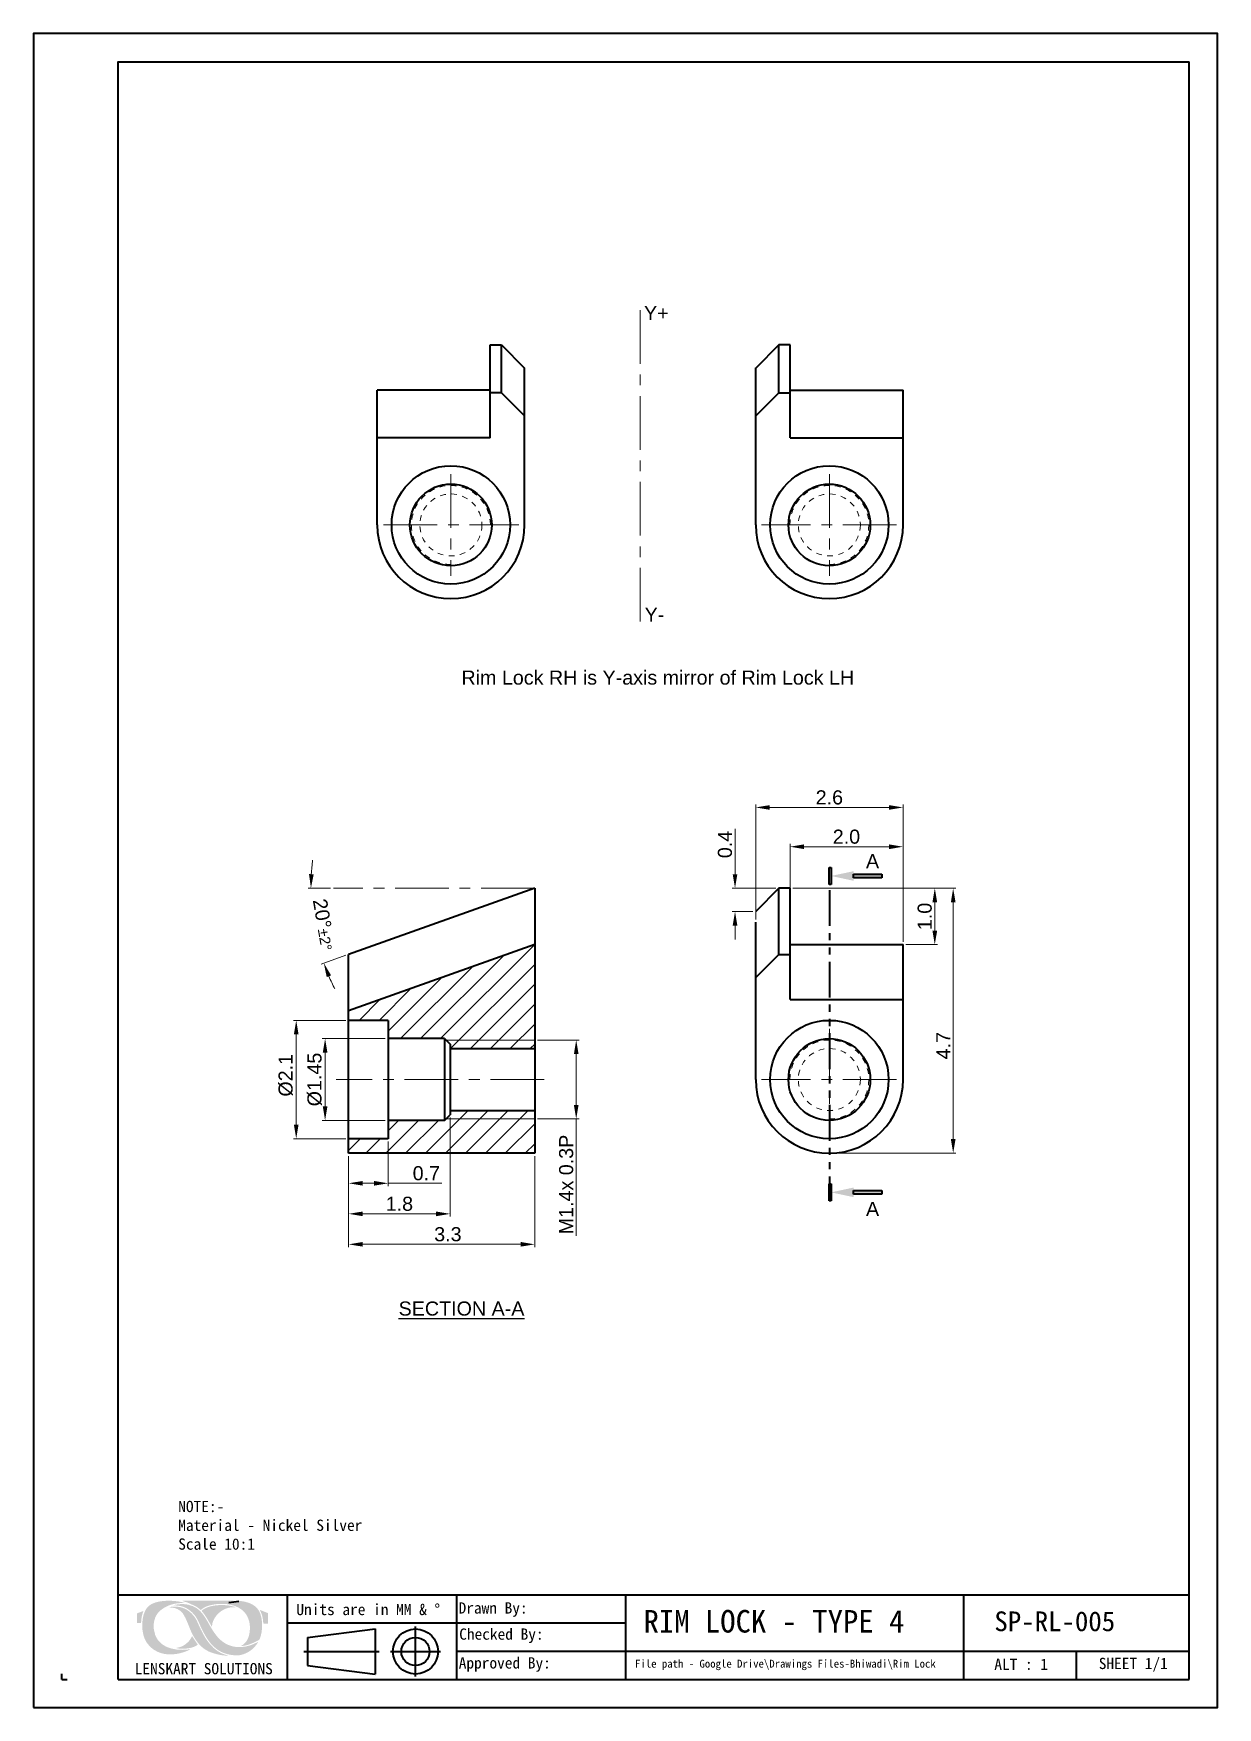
# Model space of a CAD drawing. Header units: millimetres. Extents: x 219 to 785, y 160 to 284.
# Drawn here: x 743.41 to 764.41, y 225.77 to 255.47 of the extents above; entities that cross this region are included whole.
import ezdxf
from ezdxf.enums import TextEntityAlignment as Align

# ---------------------------------------------------------------- set-up
doc = ezdxf.new("R2010")
doc.units = ezdxf.units.MM
for name, pattern in [('CENTER', [50.8, 31.75, -6.35, 6.35, -6.35]), ('HIDDEN', [0.075, 0.05, -0.025]), ('PHANTOM', [63.5, 31.75, -6.35, 6.35, -6.35, 6.35, -6.35])]:
    doc.linetypes.add(name, pattern=pattern)
doc.layers.get('0').update_dxf_attribs({"lineweight": 35})
for name, color, linetype, lineweight in [('Center line', 2, 'CENTER', 18), ('Dimension', 3, 'Continuous', 18), ('Hatch', 6, 'Continuous', 18), ('hidden line', 1, 'HIDDEN', 15), ('Section', 6, 'PHANTOM', 35), ('Text', 4, 'Continuous', 25), ('绘图层', 7, 'Continuous', 13)]:
    doc.layers.add(name, color=color, linetype=linetype, lineweight=lineweight)
doc.layers.add('图框-线条', color=7, linetype='Continuous')
doc.styles.get("Standard").update_dxf_attribs({"font": 'arial.ttf'})
doc.styles.add('宋体', font='SimSun.ttf')
doc.dimstyles.new('SIMPLEX', dxfattribs={"dimtxt": 2.5, "dimasz": 2.5, "dimexe": 0.5, "dimexo": 0.5, "dimgap": 0.5, "dimtad": 1, "dimzin": 0, "dimdsep": 46, "dimtxsty": 'Standard', "dimcen": 0, "dimclrd": 256, "dimclre": 256, "dimclrt": 256, "dimadec": 0, "dimazin": 0, "dimtm": 1e-09, "dimtfac": 0.75, "dimtofl": 0, "dimtmove": 0, "dimatfit": 3, "dimfxl": 1, "dimtzin": 0, "dimlwd": -1, "dimlwe": -1, "dimarcsym": 0})

msp = doc.modelspace()

# ---------------------------------------------------------------- texts
at = {"layer": 'Text'}
for s, p in [('Y+', (754.456, 250.511)), ('Y-', (754.423, 245.161)), ('Rim Lock RH is Y-axis mirror of Rim Lock LH', (754.482, 244.044)), ('A', (758.291, 240.787)), ('A', (758.291, 234.617))]:
    msp.add_text(s, height=0.25, dxfattribs=at).set_placement(p, align=Align.MIDDLE_CENTER)
at = {"layer": 'Text', "insert": (749.885, 232.975), "char_height": 0.25, "attachment_point": 1}
msp.add_mtext_dynamic_manual_height_columns('{\\LSECTION A-A}', width=4.57348, gutter_width=1, heights=[0], dxfattribs=at)
at = {"layer": '绘图层', "color": 7, "linetype": 'ByBlock', "lineweight": 9, "attachment_point": 5, "style": '宋体'}
for s, insert, char_height, width in [('\\pxql;{\\fNSimSun|b0|i0|c0|p49;NOTE:-\\PMaterial - Nickel Silver\\PScale 10:1}', (747.957, 229.003), 0.2, 3.96086), ('\\pxql;{\\fNSimSun|b0|i0|c0|p49;Units are in MM & %%D}', (749.599, 227.509), 0.2, 3.05443), ('\\pxql;{\\fNSimSun|b0|i0|c0|p49;Drawn By: }', (752.476, 227.509), 0.2, 3.05443), ('\\pxqc;{\\fNSimSun|b0|i0|c0|p49;RIM LOCK - TYPE 4}', (756.542, 227.298), 0.4, 5.26635), ('{\\fNSimSun|b0|i0|c0|p49;SP-RL-005}', (761.523, 227.298), 0.35, 4.64697), ('\\pxql;{\\fNSimSun|b0|i0|c0|p49;Checked By: }', (752.105, 227.045), 0.2, 2.29015), ('\\pxql;{\\fNSimSun|b0|i0|c0|p49;Approved By:}', (752.097, 226.534), 0.2, 2.29015), ('\\pxql;{\\fNSimSun|b0|i0|c0|p49;File path - Google Drive\\\\Drawings Files-Bhiwadi\\\\Rim Lock}', (758.573, 226.526), 0.14, 8.989), ('{\\fNSimSun|b0|i0|c0|p49;ALT : 1}', (760.927, 226.537), 0.2, 1.72791), ('{\\fNSimSun|b0|i0|c0|p49;SHEET 1/1}', (762.915, 226.529), 0.2, 1.72791), ('{\\fSimSun|b0|i0|c134|p2;LENSKART SOLUTIONS}', (746.429, 226.459), 0.2, 5.89745)]:
    msp.add_mtext(s, dxfattribs=dict(at, insert=insert, char_height=char_height, width=width))

# ---------------------------------------------------------------- blocks, each defined once
blk = doc.blocks.new('*D223')
at = {"layer": 'Defpoints', "color": 0, "transparency": 16777216}
for p in [(749.699, 235.863), (748.999, 235.606), (748.999, 235.072)]:
    blk.add_point(p, dxfattribs=at)
at = {"layer": 'Dimension', "transparency": 16777216}
for p, q in [((748.999, 235.556), (748.999, 235.022)), ((749.699, 235.813), (749.699, 235.022)), ((749.249, 235.072), (749.449, 235.072)), ((749.699, 235.072), (750.654, 235.072))]:
    blk.add_line(p, q, dxfattribs=at)
for points in [[(749.249, 235.113), (749.249, 235.03), (748.999, 235.072)], [(749.449, 235.113), (749.449, 235.03), (749.699, 235.072)]]:
    blk.add_solid(points, dxfattribs=at)
at = {"layer": 'Dimension', "transparency": 16777216, "insert": (750.377, 235.249), "char_height": 0.25, "attachment_point": 5}
blk.add_mtext('0.7', dxfattribs=at)
blk = doc.blocks.new('*D229')
at = {"layer": 'Defpoints', "color": 0, "transparency": 16777216}
for p in [(748.999, 235.606), (752.299, 235.606), (748.999, 233.989)]:
    blk.add_point(p, dxfattribs=at)
at = {"layer": 'Dimension', "transparency": 16777216}
for p, q in [((748.999, 235.556), (748.999, 233.939)), ((752.299, 235.556), (752.299, 233.939)), ((752.049, 233.989), (749.249, 233.989))]:
    blk.add_line(p, q, dxfattribs=at)
for points in [[(749.249, 234.031), (749.249, 233.948), (748.999, 233.989)], [(752.049, 234.031), (752.049, 233.948), (752.299, 233.989)]]:
    blk.add_solid(points, dxfattribs=at)
at = {"layer": 'Dimension', "transparency": 16777216, "insert": (750.759, 234.167), "char_height": 0.25, "attachment_point": 5}
blk.add_mtext('3.3', dxfattribs=at)
blk = doc.blocks.new('*D230')
at = {"layer": 'Defpoints', "color": 0, "transparency": 16777216}
for p in [(748.728, 240.306), (752.299, 240.306), (752.299, 240.306), (748.355, 239.855), (748.994, 239.133)]:
    blk.add_point(p, dxfattribs=at)
at = {"layer": 'Dimension', "transparency": 16777216}
for p, q in [((748.678, 240.306), (748.28, 240.306)), ((748.947, 239.117), (748.511, 238.962))]:
    blk.add_line(p, q, dxfattribs=at)
for start, end in [(172.782, 176.391), (203.1384, 206.7474)]:
    blk.add_arc((752.299, 240.306), 3.97, start, end, dxfattribs=at)
for points in [[(748.379, 240.554), (748.296, 240.557), (748.33, 240.306)], [(748.61, 238.73), (748.688, 238.761), (748.558, 238.979)]]:
    blk.add_solid(points, dxfattribs=at)
at = {"layer": 'Dimension', "transparency": 16777216, "insert": (748.562, 239.662), "char_height": 0.25, "attachment_point": 5, "rotation": 279.7647}
blk.add_mtext('20°{\\H0.1875;±2°}', dxfattribs=at)
blk = doc.blocks.new('*D224')
at = {"layer": 'Defpoints', "color": 0, "transparency": 16777216}
for p in [(758.832, 241.74), (756.218, 239.702), (758.832, 239.306)]:
    blk.add_point(p, dxfattribs=at)
at = {"layer": 'Dimension', "transparency": 16777216}
for p, q in [((756.218, 239.752), (756.218, 241.79)), ((758.832, 239.356), (758.832, 241.79)), ((756.468, 241.74), (758.582, 241.74))]:
    blk.add_line(p, q, dxfattribs=at)
for points in [[(756.468, 241.781), (756.468, 241.698), (756.218, 241.74)], [(758.582, 241.781), (758.582, 241.698), (758.832, 241.74)]]:
    blk.add_solid(points, dxfattribs=at)
at = {"layer": 'Dimension', "transparency": 16777216, "insert": (757.525, 241.917), "char_height": 0.25, "attachment_point": 5}
blk.add_mtext('2.6', dxfattribs=at)
blk = doc.blocks.new('*D225')
at = {"layer": 'Defpoints', "color": 0, "transparency": 16777216}
for p in [(758.832, 241.043), (756.828, 240.113), (758.832, 239.306)]:
    blk.add_point(p, dxfattribs=at)
at = {"layer": 'Dimension', "transparency": 16777216}
for p, q in [((756.828, 240.163), (756.828, 241.093)), ((757.078, 241.043), (758.582, 241.043)), ((758.832, 239.356), (758.832, 241.093))]:
    blk.add_line(p, q, dxfattribs=at)
for points in [[(757.078, 241.085), (757.078, 241.001), (756.828, 241.043)], [(758.582, 241.085), (758.582, 241.001), (758.832, 241.043)]]:
    blk.add_solid(points, dxfattribs=at)
at = {"layer": 'Dimension', "transparency": 16777216, "insert": (757.828, 241.22), "char_height": 0.25, "attachment_point": 5}
blk.add_mtext('2.0', dxfattribs=at)
blk = doc.blocks.new('*D226')
at = {"layer": 'Defpoints', "color": 0, "transparency": 16777216}
for p in [(756.828, 240.306), (759.395, 240.306), (758.832, 239.306)]:
    blk.add_point(p, dxfattribs=at)
at = {"layer": 'Dimension', "transparency": 16777216}
for p, q in [((756.878, 240.306), (759.445, 240.306)), ((759.395, 239.556), (759.395, 240.056)), ((758.882, 239.306), (759.445, 239.306))]:
    blk.add_line(p, q, dxfattribs=at)
for points in [[(759.353, 240.056), (759.437, 240.056), (759.395, 240.306)], [(759.353, 239.556), (759.437, 239.556), (759.395, 239.306)]]:
    blk.add_solid(points, dxfattribs=at)
at = {"layer": 'Dimension', "transparency": 16777216, "insert": (759.217, 239.806), "char_height": 0.25, "attachment_point": 5, "rotation": 90}
blk.add_mtext('1.0', dxfattribs=at)
blk = doc.blocks.new('*D227')
at = {"layer": 'Defpoints', "color": 0, "transparency": 16777216}
for p in [(756.828, 240.306), (757.525, 235.606), (759.721, 235.606)]:
    blk.add_point(p, dxfattribs=at)
at = {"layer": 'Dimension', "transparency": 16777216}
for p, q in [((756.878, 240.306), (759.771, 240.306)), ((759.721, 240.056), (759.721, 235.856)), ((757.575, 235.606), (759.771, 235.606))]:
    blk.add_line(p, q, dxfattribs=at)
for points in [[(759.68, 240.056), (759.763, 240.056), (759.721, 240.306)], [(759.68, 235.856), (759.763, 235.856), (759.721, 235.606)]]:
    blk.add_solid(points, dxfattribs=at)
at = {"layer": 'Dimension', "transparency": 16777216, "insert": (759.546, 237.513), "char_height": 0.25, "attachment_point": 5, "rotation": 90}
blk.add_mtext('4.7', dxfattribs=at)
blk = doc.blocks.new('_FILLED')
at = {"color": 0, "linetype": 'ByBlock'}
blk.add_solid([(0, 0), (-1, 0.214), (-1, -0.214)], dxfattribs=at)
blk = doc.blocks.new('section arrow')
at = {"layer": 'Section'}
h = blk.add_hatch(color=256, dxfattribs=at)
h.dxf.hatch_style = 1
h.paths.add_polyline_path([(6987.516, 2336.116), (6987.516, 2336.053), (6988.016, 2336.053), (6988.016, 2336.116)])
h.paths.add_polyline_path([(6988.416, 2335.935), (6988.448, 2335.935), (6988.448, 2336.235), (6988.416, 2336.235)])
for points in [[(6988.448, 2335.935), (6988.448, 2336.235), (6988.416, 2336.235), (6988.416, 2335.935)], [(6988.016, 2336.116), (6987.516, 2336.116), (6987.516, 2336.053), (6988.016, 2336.053)]]:
    blk.add_lwpolyline(points, close=True, dxfattribs=at)
at = {"layer": 'Section', "xscale": 0.4, "yscale": 0.4, "zscale": 0.4}
blk.add_blockref('_FILLED', (6988.416, 2336.085), dxfattribs=at)
blk = doc.blocks.new('*D231')
at = {"layer": 'Defpoints', "color": 0, "transparency": 16777216}
for p in [(748.999, 237.963), (748.069, 235.863), (748.999, 235.863)]:
    blk.add_point(p, dxfattribs=at)
at = {"layer": 'Dimension', "transparency": 16777216}
for p, q in [((748.949, 237.963), (748.019, 237.963)), ((748.069, 237.713), (748.069, 236.113)), ((748.949, 235.863), (748.019, 235.863))]:
    blk.add_line(p, q, dxfattribs=at)
for points in [[(748.028, 237.713), (748.111, 237.713), (748.069, 237.963)], [(748.028, 236.113), (748.111, 236.113), (748.069, 235.863)]]:
    blk.add_solid(points, dxfattribs=at)
at = {"layer": 'Dimension', "transparency": 16777216, "insert": (747.885, 236.988), "char_height": 0.25, "attachment_point": 5, "rotation": 90}
blk.add_mtext('%%C2.1', dxfattribs=at)
blk = doc.blocks.new('*D232')
at = {"layer": 'Defpoints', "color": 0, "transparency": 16777216}
for p in [(749.699, 237.638), (748.581, 236.188), (749.699, 236.188)]:
    blk.add_point(p, dxfattribs=at)
at = {"layer": 'Dimension', "transparency": 16777216}
for p, q in [((749.649, 237.638), (748.531, 237.638)), ((748.581, 237.388), (748.581, 236.438)), ((749.649, 236.188), (748.531, 236.188))]:
    blk.add_line(p, q, dxfattribs=at)
for points in [[(748.54, 237.388), (748.623, 237.388), (748.581, 237.638)], [(748.54, 236.438), (748.623, 236.438), (748.581, 236.188)]]:
    blk.add_solid(points, dxfattribs=at)
at = {"layer": 'Dimension', "transparency": 16777216, "insert": (748.397, 236.913), "char_height": 0.25, "attachment_point": 5, "rotation": 90}
blk.add_mtext('%%c1.45', dxfattribs=at)
blk = doc.blocks.new('*D233')
at = {"layer": 'Defpoints', "color": 0, "transparency": 16777216}
for p in [(756.628, 240.306), (755.852, 239.895), (756.218, 239.895)]:
    blk.add_point(p, dxfattribs=at)
at = {"layer": 'Dimension', "transparency": 16777216}
for p, q in [((755.852, 240.556), (755.852, 241.36)), ((756.578, 240.306), (755.802, 240.306)), ((756.168, 239.895), (755.802, 239.895)), ((755.852, 239.645), (755.852, 239.395))]:
    blk.add_line(p, q, dxfattribs=at)
for points in [[(755.81, 240.556), (755.893, 240.556), (755.852, 240.306)], [(755.81, 239.645), (755.893, 239.645), (755.852, 239.895)]]:
    blk.add_solid(points, dxfattribs=at)
at = {"layer": 'Dimension', "transparency": 16777216, "insert": (755.674, 241.083), "char_height": 0.25, "attachment_point": 5, "rotation": 90}
blk.add_mtext('0.4', dxfattribs=at)
blk = doc.blocks.new('*D228')
at = {"layer": 'Defpoints', "color": 0, "transparency": 16777216}
for p in [(752.299, 237.613), (752.299, 236.213), (753.035, 236.213)]:
    blk.add_point(p, dxfattribs=at)
at = {"layer": 'Dimension', "transparency": 16777216}
for p, q in [((752.349, 237.613), (753.085, 237.613)), ((753.035, 237.363), (753.035, 236.463)), ((752.349, 236.213), (753.085, 236.213)), ((753.035, 236.213), (753.035, 234.137))]:
    blk.add_line(p, q, dxfattribs=at)
for points in [[(752.994, 237.363), (753.077, 237.363), (753.035, 237.613)], [(752.994, 236.463), (753.077, 236.463), (753.035, 236.213)]]:
    blk.add_solid(points, dxfattribs=at)
at = {"layer": 'Dimension', "transparency": 16777216, "insert": (752.858, 235.05), "char_height": 0.25, "attachment_point": 5, "rotation": 90}
blk.add_mtext('M1.4x 0.3P', dxfattribs=at)
blk = doc.blocks.new('*D234')
at = {"layer": 'Defpoints', "color": 0, "transparency": 16777216}
for p in [(750.799, 236.288), (748.999, 235.606), (750.799, 234.53)]:
    blk.add_point(p, dxfattribs=at)
at = {"layer": 'Dimension', "transparency": 16777216}
for p, q in [((750.799, 236.238), (750.799, 234.48)), ((748.999, 235.556), (748.999, 234.48)), ((749.249, 234.53), (750.549, 234.53))]:
    blk.add_line(p, q, dxfattribs=at)
for points in [[(749.249, 234.571), (749.249, 234.488), (748.999, 234.53)], [(750.549, 234.571), (750.549, 234.488), (750.799, 234.53)]]:
    blk.add_solid(points, dxfattribs=at)
at = {"layer": 'Dimension', "transparency": 16777216, "insert": (749.899, 234.707), "char_height": 0.25, "attachment_point": 5}
blk.add_mtext('1.8', dxfattribs=at)

# ---------------------------------------------------------------- dimensions: what is measured, and where the dimension line sits
at = {"layer": 'Dimension'}
for base, p1, p2, picture, middle in [((758.832, 241.74), (756.218, 239.702), (758.832, 239.306), '*D224', (757.525, 241.74)), ((758.832, 241.043), (756.828, 240.113), (758.832, 239.306), '*D225', (757.828, 241.043)), ((750.799, 234.53), (748.999, 235.606), (750.799, 236.288), '*D234', (749.899, 234.53))]:
    dim = msp.add_linear_dim(base=base, p1=p1, p2=p2, dimstyle='SIMPLEX', override={"dimscale": 0.1, "dimdec": 1}, dxfattribs=at)
    dim.commit()
    dim.dimension.update_dxf_attribs({"geometry": picture, "text_midpoint": middle, "dimtype": 160})
for base, p1, p2, angle, picture, middle in [((755.852, 239.895), (756.628, 240.306), (756.218, 239.895), 90, '*D233', (755.852, 241.083)), ((759.395, 240.306), (758.832, 239.306), (756.828, 240.306), 90, '*D226', (759.395, 239.806)), ((759.721, 235.606), (756.828, 240.306), (757.525, 235.606), 90, '*D227', (759.721, 237.513)), ((748.999, 235.072), (749.699, 235.863), (748.999, 235.606), 180, '*D223', (750.377, 235.072)), ((748.999, 233.989), (752.299, 235.606), (748.999, 235.606), 180, '*D229', (750.759, 233.989))]:
    dim = msp.add_linear_dim(base=base, p1=p1, p2=p2, angle=angle, dimstyle='SIMPLEX', override={"dimscale": 0.1, "dimdec": 1}, dxfattribs=at)
    dim.commit()
    dim.dimension.update_dxf_attribs({"geometry": picture, "text_midpoint": middle, "dimtype": 160})
dim = msp.add_angular_dim_2l(base=(748.355, 239.855), line1=((752.299, 240.306), (748.728, 240.306)), line2=((752.299, 240.306), (748.994, 239.133)), dimstyle='SIMPLEX', override={"dimscale": 0.1, "dimgap": 0.5, "dimdec": 1, "dimtol": 1, "dimlim": 0, "dimtp": 2, "dimtm": 2}, dxfattribs=at)
dim.commit()
dim.dimension.update_dxf_attribs({"geometry": '*D230', "text_midpoint": (748.562, 239.662)})
for base, p1, p2, text, override, picture, middle in [((748.069, 235.863), (748.999, 237.963), (748.999, 235.863), '%%C<>', {"dimscale": 0.1, "dimdec": 1}, '*D231', (748.069, 236.988)), ((753.035, 236.213), (752.299, 237.613), (752.299, 236.213), 'M<>', {"dimscale": 0.1, "dimdec": 1, "dimpost": 'x 0.3P'}, '*D228', (753.035, 235.05))]:
    dim = msp.add_linear_dim(base=base, p1=p1, p2=p2, angle=90, text=text, dimstyle='SIMPLEX', override=override, dxfattribs=at)
    dim.commit()
    dim.dimension.update_dxf_attribs({"geometry": picture, "text_midpoint": middle, "dimtype": 160})
dim = msp.add_linear_dim(base=(748.581, 236.188), p1=(749.699, 237.638), p2=(749.699, 236.188), angle=90, dimstyle='SIMPLEX', override={"dimscale": 0.1, "dimpost": '%%c<>'}, dxfattribs=at)
dim.commit()
dim.dimension.update_dxf_attribs({"geometry": '*D232', "text_midpoint": (748.397, 236.913)})

# ---------------------------------------------------------------- hatches: boundary and pattern name
at = {"layer": 'Hatch'}
h = msp.add_hatch(dxfattribs=at)
h.set_pattern_fill('ANSI31', color=256, scale=2)
h.set_pattern_definition([(45, (274.09587, 113.24587), (-0.1767767, 0.1767767), [])])
h.paths.add_polyline_path([(752.299, 239.306), (749.008, 238.138), (748.996, 237.963), (749.699, 237.963), (749.699, 237.638), (750.699, 237.638), (750.724, 237.613), (752.299, 237.613)])
h.paths.add_polyline_path([(752.299, 237.613), (750.724, 237.613), (750.799, 237.538), (750.799, 237.463), (752.299, 237.463)])
h.paths.add_polyline_path([(752.299, 236.363), (750.799, 236.363), (750.799, 236.288), (750.724, 236.213), (752.299, 236.213)])
h.paths.add_polyline_path([(752.299, 236.213), (750.724, 236.213), (750.699, 236.188), (749.699, 236.188), (749.699, 235.863), (748.999, 235.863), (748.999, 235.606), (752.299, 235.606)])
at = {"layer": '图框-线条', "lineweight": 0, "ltscale": 0.1}
h = msp.add_hatch(color=252, dxfattribs=at)
edge = h.paths.add_edge_path()
edge.add_spline(control_points=[(745.245, 227.441), (745.245, 227.441), (745.245, 227.269), (745.245, 227.269), (745.245, 227.269), (745.245, 227.269), (745.316, 227.269), (745.316, 227.269), (745.316, 227.269), (745.321, 227.31), (745.322, 227.344), (745.33, 227.384), (745.33, 227.384), (745.337, 227.419), (745.347, 227.454), (745.36, 227.485), (745.36, 227.485), (745.36, 227.485), (745.245, 227.441), (745.245, 227.441)], knot_values=[0, 0, 0, 0, 0.166667, 0.166667, 0.166667, 0.166667, 0.333333, 0.333333, 0.333333, 0.333333, 0.5, 0.5, 0.5, 0.5, 0.666667, 0.666667, 0.666667, 0.666667, 1, 1, 1, 1], degree=3, periodic=0)
edge = h.paths.add_edge_path()
edge.add_spline(control_points=[(747.485, 227.262), (747.485, 227.262), (747.566, 227.261), (747.566, 227.261), (747.566, 227.261), (747.566, 227.261), (747.566, 227.447), (747.566, 227.447), (747.566, 227.447), (747.566, 227.447), (747.425, 227.503), (747.425, 227.503), (747.425, 227.503), (747.439, 227.467), (747.455, 227.441), (747.466, 227.396), (747.466, 227.396), (747.478, 227.351), (747.481, 227.311), (747.485, 227.262)], knot_values=[0, 0, 0, 0, 0.166667, 0.166667, 0.166667, 0.166667, 0.333333, 0.333333, 0.333333, 0.333333, 0.5, 0.5, 0.5, 0.5, 0.666667, 0.666667, 0.666667, 0.666667, 1, 1, 1, 1], degree=3, periodic=0)
edge = h.paths.add_edge_path(flags=17)
edge.add_spline(control_points=[(745.937, 226.828), (745.95, 226.817), (746.032, 226.815), (746.047, 226.815), (746.047, 226.815), (746.135, 226.812), (746.267, 226.834), (746.324, 226.889), (746.324, 226.889), (746.319, 226.897), (746.316, 226.901), (746.31, 226.907), (746.31, 226.907), (746.31, 226.907), (746.223, 227.036), (746.223, 227.036), (746.223, 227.036), (746.202, 227.01), (746.193, 226.961), (746.113, 226.899), (746.113, 226.899), (746.066, 226.863), (746.01, 226.838), (745.937, 226.828)], knot_values=[0, 0, 0, 0, 0.142857, 0.142857, 0.142857, 0.142857, 0.285714, 0.285714, 0.285714, 0.285714, 0.428571, 0.428571, 0.428571, 0.428571, 0.571429, 0.571429, 0.571429, 0.571429, 0.714286, 0.714286, 0.714286, 0.714286, 1, 1, 1, 1], degree=3, periodic=0)
edge = h.paths.add_edge_path(flags=17)
edge.add_spline(control_points=[(746.392, 227.485), (746.397, 227.477), (746.398, 227.478), (746.404, 227.471), (746.404, 227.471), (746.469, 227.397), (746.562, 227.217), (746.574, 227.205), (746.574, 227.205), (746.58, 227.355), (746.705, 227.486), (746.829, 227.529), (746.829, 227.529), (746.893, 227.552), (746.928, 227.552), (747.001, 227.546), (747.001, 227.546), (746.977, 227.565), (746.876, 227.581), (746.851, 227.584), (746.851, 227.584), (746.729, 227.598), (746.554, 227.587), (746.446, 227.526), (746.446, 227.526), (746.429, 227.517), (746.398, 227.497), (746.392, 227.485)], knot_values=[0, 0, 0, 0, 0.125, 0.125, 0.125, 0.125, 0.25, 0.25, 0.25, 0.25, 0.375, 0.375, 0.375, 0.375, 0.5, 0.5, 0.5, 0.5, 0.625, 0.625, 0.625, 0.625, 0.75, 0.75, 0.75, 0.75, 1, 1, 1, 1], degree=3, periodic=0)
edge = h.paths.add_edge_path()
edge.add_spline(control_points=[(746.334, 227.25), (746.293, 227.342), (746.28, 227.367), (746.216, 227.436), (746.216, 227.436), (746.129, 227.53), (745.994, 227.577), (745.862, 227.559), (745.862, 227.559), (745.853, 227.558), (745.845, 227.557), (745.837, 227.555), (745.837, 227.555), (745.837, 227.555), (745.814, 227.548), (745.814, 227.548), (745.814, 227.548), (745.89, 227.544), (745.95, 227.533), (746.001, 227.495), (746.001, 227.495), (746.052, 227.457), (746.071, 227.426), (746.104, 227.36), (746.104, 227.36), (746.156, 227.252), (746.192, 227.131), (746.251, 227.03), (746.251, 227.03), (746.314, 226.924), (746.376, 226.846), (746.482, 226.784), (746.482, 226.784), (746.567, 226.734), (746.746, 226.687), (746.865, 226.692), (746.865, 226.692), (746.852, 226.698), (746.834, 226.701), (746.818, 226.705), (746.818, 226.705), (746.597, 226.773), (746.469, 226.961), (746.372, 227.166), (746.372, 227.166), (746.359, 227.194), (746.346, 227.222), (746.334, 227.25)], knot_values=[0, 0, 0, 0, 0.076923, 0.076923, 0.076923, 0.076923, 0.153846, 0.153846, 0.153846, 0.153846, 0.230769, 0.230769, 0.230769, 0.230769, 0.307692, 0.307692, 0.307692, 0.307692, 0.384615, 0.384615, 0.384615, 0.384615, 0.461538, 0.461538, 0.461538, 0.461538, 0.538462, 0.538462, 0.538462, 0.538462, 0.615385, 0.615385, 0.615385, 0.615385, 0.692308, 0.692308, 0.692308, 0.692308, 0.769231, 0.769231, 0.769231, 0.769231, 0.846154, 0.846154, 0.846154, 0.846154, 1, 1, 1, 1], degree=3, periodic=0)
edge = h.paths.add_edge_path()
edge.add_spline(control_points=[(747.396, 226.935), (747.393, 226.935), (747.311, 226.896), (747.294, 226.89), (747.294, 226.89), (747.259, 226.876), (747.217, 226.863), (747.178, 226.855), (747.178, 226.855), (747.08, 226.837), (747.009, 226.837), (746.916, 226.864), (746.916, 226.864), (746.757, 226.91), (746.665, 227.021), (746.59, 227.137), (746.59, 227.137), (746.458, 227.343), (746.404, 227.542), (746.15, 227.596), (746.15, 227.596), (746.107, 227.605), (746.055, 227.609), (746.01, 227.605), (746.01, 227.605), (745.98, 227.603), (745.908, 227.596), (745.886, 227.583), (745.886, 227.583), (745.998, 227.585), (746.086, 227.563), (746.165, 227.506), (746.165, 227.506), (746.331, 227.388), (746.336, 227.263), (746.422, 227.109), (746.422, 227.109), (746.464, 227.035), (746.494, 226.978), (746.551, 226.911), (746.551, 226.911), (746.67, 226.772), (746.796, 226.71), (746.99, 226.696), (746.99, 226.696), (747.084, 226.689), (747.178, 226.73), (747.24, 226.769), (747.24, 226.769), (747.283, 226.796), (747.316, 226.83), (747.348, 226.867), (747.348, 226.867), (747.365, 226.886), (747.383, 226.914), (747.396, 226.935)], knot_values=[0, 0, 0, 0, 0.066667, 0.066667, 0.066667, 0.066667, 0.133333, 0.133333, 0.133333, 0.133333, 0.2, 0.2, 0.2, 0.2, 0.266667, 0.266667, 0.266667, 0.266667, 0.333333, 0.333333, 0.333333, 0.333333, 0.4, 0.4, 0.4, 0.4, 0.466667, 0.466667, 0.466667, 0.466667, 0.533333, 0.533333, 0.533333, 0.533333, 0.6, 0.6, 0.6, 0.6, 0.666667, 0.666667, 0.666667, 0.666667, 0.733333, 0.733333, 0.733333, 0.733333, 0.8, 0.8, 0.8, 0.8, 0.866667, 0.866667, 0.866667, 0.866667, 1, 1, 1, 1], degree=3, periodic=0)
edge = h.paths.add_edge_path()
edge.add_spline(control_points=[(746.376, 227.501), (746.432, 227.545), (746.449, 227.559), (746.531, 227.582), (746.531, 227.582), (746.718, 227.634), (746.959, 227.62), (747.106, 227.505), (747.106, 227.505), (747.186, 227.442), (747.251, 227.331), (747.248, 227.177), (747.248, 227.177), (747.245, 227.062), (747.217, 226.952), (747.126, 226.886), (747.126, 226.886), (747.12, 226.881), (747.096, 226.866), (747.09, 226.864), (747.09, 226.864), (747.179, 226.859), (747.318, 226.919), (747.392, 226.961), (747.392, 226.961), (747.419, 226.976), (747.417, 226.974), (747.428, 227.006), (747.428, 227.006), (747.475, 227.132), (747.476, 227.307), (747.434, 227.43), (747.434, 227.43), (747.414, 227.486), (747.393, 227.516), (747.356, 227.552), (747.356, 227.552), (747.28, 227.629), (747.129, 227.664), (747.02, 227.664), (747.02, 227.664), (746.698, 227.664), (746.367, 227.667), (746.046, 227.664), (746.046, 227.664), (746.069, 227.654), (746.111, 227.644), (746.138, 227.634), (746.138, 227.634), (746.165, 227.624), (746.283, 227.569), (746.306, 227.555), (746.306, 227.555), (746.338, 227.535), (746.371, 227.505), (746.376, 227.501)], knot_values=[0, 0, 0, 0, 0.066667, 0.066667, 0.066667, 0.066667, 0.133333, 0.133333, 0.133333, 0.133333, 0.2, 0.2, 0.2, 0.2, 0.266667, 0.266667, 0.266667, 0.266667, 0.333333, 0.333333, 0.333333, 0.333333, 0.4, 0.4, 0.4, 0.4, 0.466667, 0.466667, 0.466667, 0.466667, 0.533333, 0.533333, 0.533333, 0.533333, 0.6, 0.6, 0.6, 0.6, 0.666667, 0.666667, 0.666667, 0.666667, 0.733333, 0.733333, 0.733333, 0.733333, 0.8, 0.8, 0.8, 0.8, 0.866667, 0.866667, 0.866667, 0.866667, 1, 1, 1, 1], degree=3, periodic=0)
edge = h.paths.add_edge_path()
edge.add_spline(control_points=[(746.198, 226.806), (746.184, 226.807), (746.158, 226.801), (746.142, 226.799), (746.142, 226.799), (745.885, 226.775), (745.581, 226.843), (745.544, 227.157), (745.544, 227.157), (745.527, 227.304), (745.573, 227.436), (745.69, 227.517), (745.69, 227.517), (745.808, 227.598), (745.925, 227.629), (746.098, 227.625), (746.098, 227.625), (746.098, 227.625), (746.029, 227.644), (746.029, 227.644), (746.029, 227.644), (745.876, 227.677), (745.647, 227.678), (745.512, 227.611), (745.512, 227.611), (745.436, 227.573), (745.394, 227.516), (745.364, 227.421), (745.364, 227.421), (745.315, 227.259), (745.329, 227.009), (745.451, 226.881), (745.451, 226.881), (745.466, 226.865), (745.474, 226.853), (745.492, 226.838), (745.492, 226.838), (745.511, 226.823), (745.515, 226.818), (745.539, 226.801), (745.539, 226.801), (745.697, 226.689), (745.902, 226.696), (746.082, 226.756), (746.082, 226.756), (746.103, 226.763), (746.124, 226.771), (746.143, 226.78), (746.143, 226.78), (746.155, 226.785), (746.191, 226.804), (746.198, 226.806)], knot_values=[0, 0, 0, 0, 0.071429, 0.071429, 0.071429, 0.071429, 0.142857, 0.142857, 0.142857, 0.142857, 0.214286, 0.214286, 0.214286, 0.214286, 0.285714, 0.285714, 0.285714, 0.285714, 0.357143, 0.357143, 0.357143, 0.357143, 0.428571, 0.428571, 0.428571, 0.428571, 0.5, 0.5, 0.5, 0.5, 0.571429, 0.571429, 0.571429, 0.571429, 0.642857, 0.642857, 0.642857, 0.642857, 0.714286, 0.714286, 0.714286, 0.714286, 0.785714, 0.785714, 0.785714, 0.785714, 0.857143, 0.857143, 0.857143, 0.857143, 1, 1, 1, 1], degree=3, periodic=0)

# ---------------------------------------------------------------- linework, layer by layer
for p, q in [((763.909, 226.271), (763.909, 254.971)), ((751.509, 248.296), (751.509, 249.945)), ((751.509, 249.945), (751.709, 249.945)), ((751.709, 249.945), (752.119, 249.535)), ((751.709, 249.096), (751.709, 249.945)), ((756.628, 249.945), (756.218, 249.535)), ((756.828, 249.945), (756.628, 249.945)), ((756.628, 249.096), (756.628, 249.945)), ((756.828, 248.296), (756.828, 249.945)), ((752.119, 246.752), (752.119, 249.542)), ((756.218, 246.752), (756.218, 249.542)), ((751.509, 249.145), (749.505, 249.145)), ((749.505, 246.752), (749.505, 249.145)), ((751.709, 249.096), (751.509, 249.096)), ((751.709, 249.096), (752.119, 248.685)), ((756.628, 249.096), (756.218, 248.685)), ((756.628, 249.096), (756.828, 249.096)), ((756.828, 249.145), (758.832, 249.145)), ((758.832, 246.752), (758.832, 249.145)), ((751.509, 248.296), (749.505, 248.296)), ((756.828, 248.296), (758.832, 248.296)), ((752.299, 240.306), (748.994, 239.133)), ((752.299, 240.306), (752.299, 235.606)), ((756.628, 240.306), (756.218, 239.895)), ((756.828, 240.306), (756.628, 240.306)), ((756.628, 239.133), (756.628, 240.306)), ((756.828, 238.334), (756.828, 240.306)), ((756.218, 236.913), (756.218, 239.702)), ((748.999, 235.606), (748.994, 239.133)), ((752.299, 239.306), (748.996, 238.134)), ((756.628, 239.133), (756.218, 238.723)), ((756.628, 239.133), (756.828, 239.133)), ((756.828, 239.306), (758.832, 239.306)), ((758.832, 236.913), (758.832, 239.306)), ((756.828, 238.334), (758.832, 238.334)), ((749.699, 237.963), (748.999, 237.963)), ((749.599, 237.963), (749.599, 237.963)), ((749.699, 237.963), (749.699, 235.863)), ((750.699, 237.638), (749.699, 237.638)), ((750.699, 237.638), (750.799, 237.538)), ((750.699, 237.638), (750.699, 236.188)), ((750.799, 237.538), (750.799, 236.288)), ((750.799, 237.463), (752.299, 237.463)), ((750.699, 236.188), (749.699, 236.188)), ((750.699, 236.188), (750.799, 236.288)), ((750.799, 236.363), (752.299, 236.363)), ((749.699, 235.863), (748.999, 235.863)), ((752.299, 235.606), (748.994, 235.606)), ((744.909, 227.771), (763.909, 227.771)), ((747.909, 227.771), (747.909, 226.271)), ((750.909, 227.771), (750.909, 226.271)), ((753.909, 227.771), (753.909, 226.771)), ((759.909, 226.271), (759.909, 227.771)), ((747.909, 227.271), (753.909, 227.271)), ((750.184, 226.321), (750.184, 227.21)), ((748.269, 227.015), (749.469, 227.165)), ((748.269, 227.015), (748.269, 226.515)), ((749.469, 227.165), (749.469, 226.365)), ((748.203, 226.765), (749.542, 226.765)), ((749.739, 226.765), (750.628, 226.765)), ((750.909, 226.771), (763.909, 226.771)), ((753.909, 226.771), (753.909, 226.271)), ((761.909, 226.271), (761.909, 226.771)), ((743.909, 226.271), (743.909, 226.371)), ((748.269, 226.515), (749.469, 226.365)), ((743.909, 226.271), (744.009, 226.271)), ((744.909, 226.271), (763.909, 226.271))]:
    msp.add_line(p, q)
at = {"color": 7}
msp.add_line((747.049, 227.65), (746.871, 227.628), dxfattribs=at)
msp.add_lwpolyline([(743.409, 225.771), (764.409, 225.771), (764.409, 255.471), (743.409, 255.471)], close=True)
msp.add_lwpolyline([(744.909, 226.271), (744.909, 254.971), (763.909, 254.971)])
for centre, radius in [((750.812, 246.752), 1.05), ((757.525, 246.752), 1.05), ((750.812, 246.752), 0.725), ((757.525, 246.752), 0.725), ((757.525, 236.913), 1.05), ((757.525, 236.913), 0.725), ((750.184, 226.765), 0.4), ((750.184, 226.765), 0.25)]:
    msp.add_circle(centre, radius)
for centre in [(750.812, 246.752), (757.525, 246.752), (757.525, 236.913)]:
    msp.add_arc(centre, 1.307, 180, 0)
at = {"layer": 'Center line', "ltscale": 0.03}
for p, q in [((754.168, 245.038), (754.168, 250.637)), ((750.812, 247.652), (750.812, 245.852)), ((757.525, 247.652), (757.525, 245.852)), ((749.619, 246.752), (752.015, 246.752)), ((758.717, 246.752), (756.321, 246.752)), ((752.299, 240.306), (748.728, 240.306)), ((757.525, 237.813), (757.525, 236.013)), ((752.466, 236.913), (748.78, 236.913)), ((758.717, 236.913), (756.321, 236.913))]:
    msp.add_line(p, q, dxfattribs=at)
at = {"layer": 'Dimension'}
for p, q in [((750.724, 237.613), (752.299, 237.613)), ((750.724, 236.213), (752.299, 236.213))]:
    msp.add_line(p, q, dxfattribs=at)
at = {"layer": 'hidden line', "ltscale": 0.5}
for centre in [(750.812, 246.752), (757.525, 246.752), (757.525, 236.913)]:
    msp.add_circle(centre, 0.55, dxfattribs=at)
for centre, start, end in [((750.812, 246.752), 0, 270), ((757.525, 246.752), 270, 180), ((757.525, 236.913), 270, 180)]:
    msp.add_arc(centre, 0.7, start, end, dxfattribs=at)
at = {"layer": 'Section', "ltscale": 0.02}
msp.add_line((757.525, 240.273), (757.525, 234.759), dxfattribs=at)

# ---------------------------------------------------------------- block references
at = {"layer": 'Section', "xscale": -1}
for p in [(7745.972, -2095.561), (7745.972, -2101.174)]:
    msp.add_blockref('section arrow', p, dxfattribs=at)

msp.set_redraw_order([(e.dxf.handle, doc.entitydb.next_handle()) for e in msp.query("TEXT MTEXT ATTDEF DIMENSION ARC_DIMENSION")])  # texts and dimensions are drawn at this point

doc.saveas('drawing.dxf')
